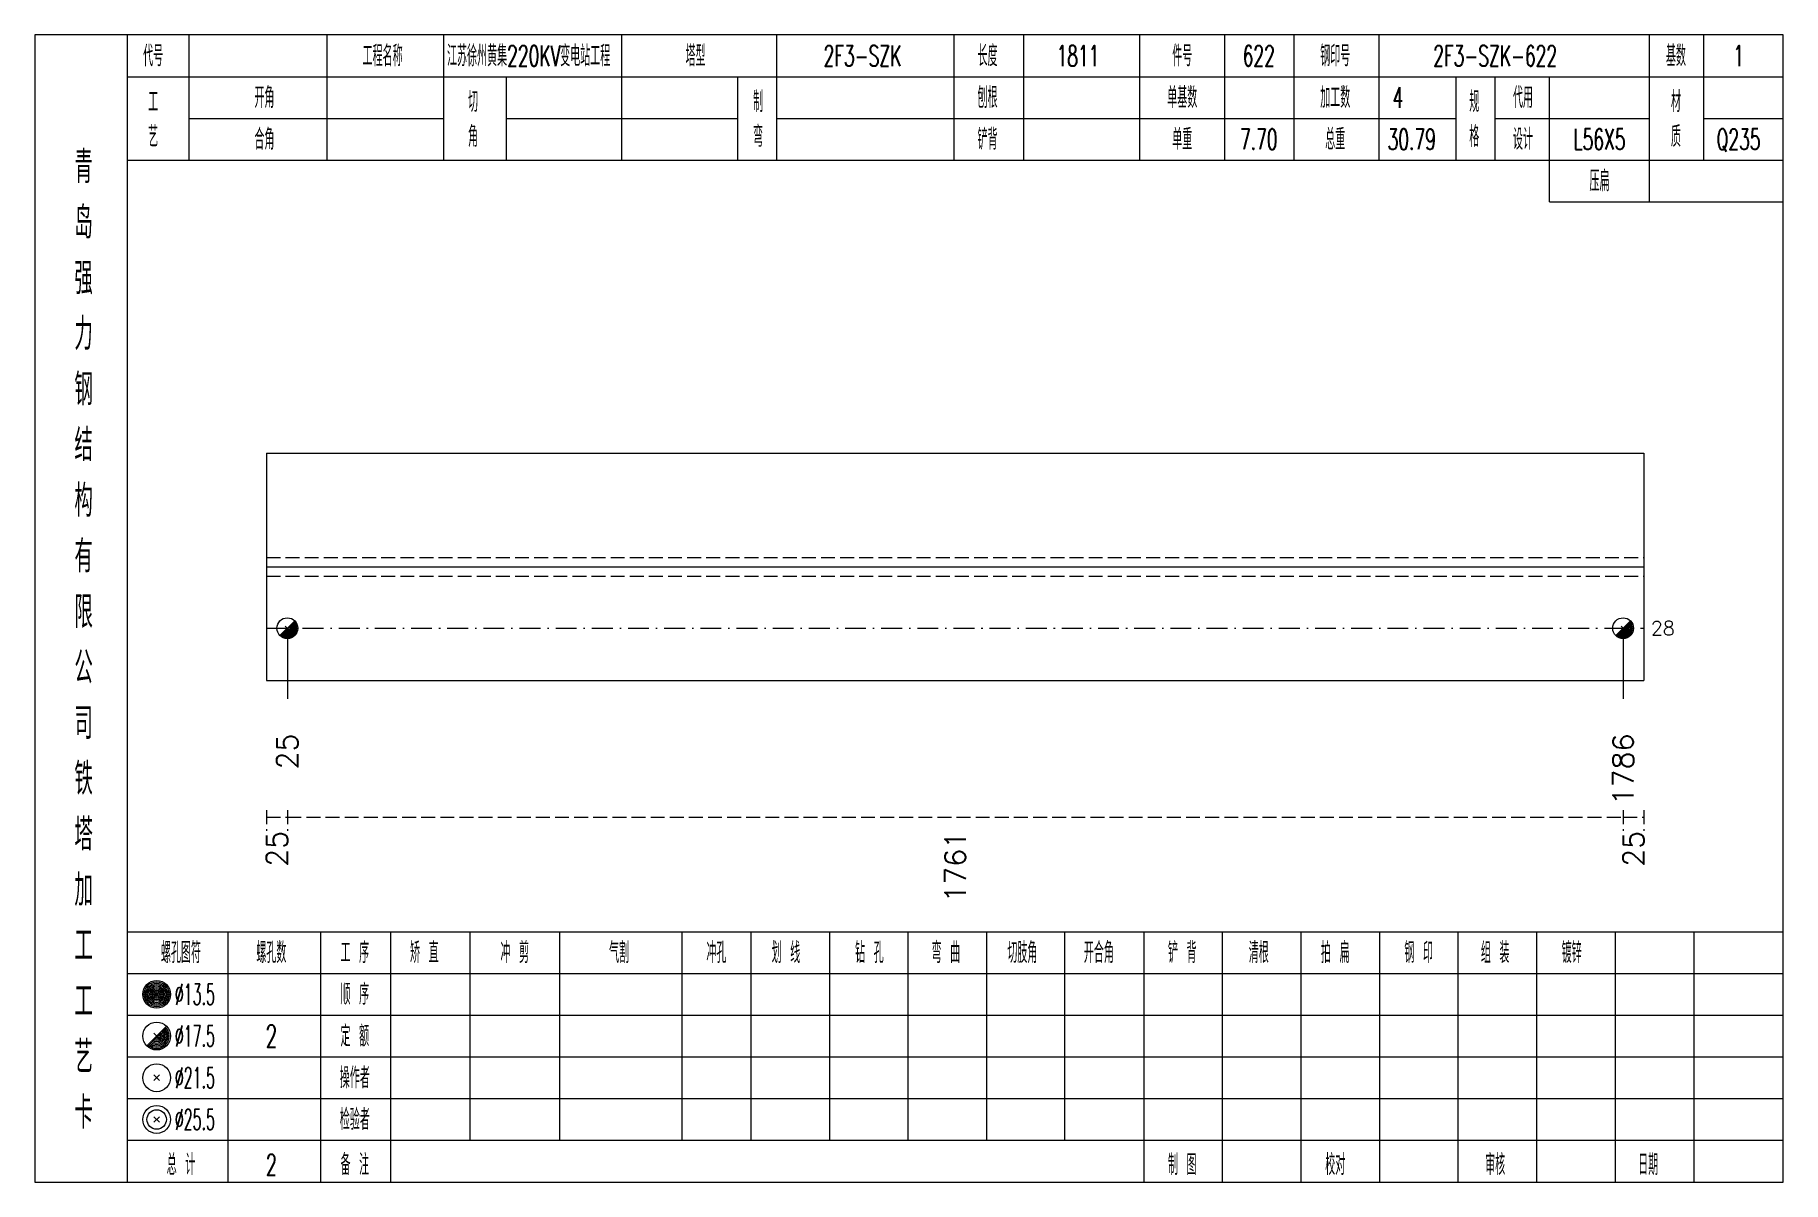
# Model space of a CAD drawing. Extents: x 0 to 4623, y -1159 to 4890.
# Drawn here: x 934.2 to 1185.6, y 1800 to 1965 of the extents above; entities that cross this region are included whole.
import ezdxf
from ezdxf.enums import TextEntityAlignment as Align

# ---------------------------------------------------------------- set-up
doc = ezdxf.new("R2010")
doc.units = 0
doc.header["$MEASUREMENT"] = 0
doc.linetypes.add('一点画线', pattern=[5.2, 3, -1, 0.2, -1])
doc.linetypes.add('虚线', pattern=[2.75, 2, -0.75])
doc.layers.get('0').update_dxf_attribs({"linetype": 'CONTINUOUS', "lineweight": 25})
for name, color, linetype, lineweight in [('1', 7, 'CONTINUOUS', 25), ('4', 7, 'CONTINUOUS', 25), ('5', 7, 'CONTINUOUS', 25)]:
    doc.layers.add(name, color=color, linetype=linetype, lineweight=lineweight)
doc.styles.get("Standard").update_dxf_attribs({"font": 'simplex.shx', "width": 0.7, "height": 3, "bigfont": 'gbhzfs.shx'})

msp = doc.modelspace()

# ---------------------------------------------------------------- texts
at = {"color": 7, "linetype": 'Continuous', "lineweight": 13}
msp.add_text('28', height=2, dxfattribs=at).set_placement((1166.6, 1879.661), align=Align.MIDDLE_LEFT)
at = {"color": 8, "linetype": 'Continuous', "lineweight": 9}
for s, p in [('25', (969, 1850.5)), ('1761', (1066.55, 1850.5)), ('25', (1164.1, 1850.5))]:
    msp.add_text(s, height=3, rotation=90, dxfattribs=at).set_placement(p, align=Align.MIDDLE_RIGHT)
at = {"layer": '1', "color": 7, "linetype": 'Continuous', "lineweight": 13}
for s, p in [('25', (970.5, 1864.5)), ('1786', (1162.6, 1864.5))]:
    msp.add_text(s, height=3, rotation=90, dxfattribs=at).set_placement(p, align=Align.MIDDLE_RIGHT)
at = {"layer": '4', "color": 1, "linetype": 'Continuous', "lineweight": 13}
for s, height, width, p in [('代号', 3, 0.6, (951.2, 1962)), ('工程名称', 3, 0.6, (984.2, 1962)), ('江苏徐州黄集220KV变电站工程', 3, 0.6, (1005.2, 1962)), ('塔型', 3, 0.6, (1029.2, 1962)), ('2F3-SZK', 3, 0.6, (1053.2, 1962)), ('长度', 3, 0.6, (1071.2, 1962)), ('1811', 3, 0.6, (1084.2, 1962)), ('件号', 3, 0.6, (1099.2, 1962)), ('622', 3, 0.6, (1110.2, 1962)), ('钢印号', 3, 0.6, (1121.2, 1962)), ('2F3-SZK-622', 3, 0.6, (1144.2, 1962)), ('基数', 3, 0.6, (1170.2, 1962)), ('1', 3, 0.6, (1179.2, 1962)), ('工', 3, 0.6, (951.2, 1955.4)), ('开角', 3, 0.6, (967.2, 1956)), ('切', 3, 0.6, (997.2, 1955.4)), ('制', 3, 0.6, (1038.2, 1955.4)), ('刨根', 3, 0.6, (1071.2, 1956)), ('单基数', 3, 0.6, (1099.2, 1956)), ('加工数', 3, 0.6, (1121.2, 1956)), ('4', 3, 0.6, (1130.2, 1956)), ('规', 3, 0.6, (1141.2, 1955.4)), ('代用', 3, 0.6, (1148.2, 1956)), ('材', 3, 0.6, (1170.2, 1955.4)), ('艺', 3, 0.6, (951.2, 1950.4)), ('合角', 3, 0.6, (967.2, 1950)), ('角', 3, 0.6, (997.2, 1950.4)), ('弯', 3, 0.6, (1038.2, 1950.4)), ('铲背', 3, 0.6, (1071.2, 1950)), ('单重', 3, 0.6, (1099.2, 1950)), ('7.70', 3, 0.6, (1110.2, 1950)), ('总重', 3, 0.6, (1121.2, 1950)), ('30.79', 3, 0.6, (1132.2, 1950)), ('格', 3, 0.6, (1141.2, 1950.4)), ('设计', 3, 0.6, (1148.2, 1950)), ('L56X5', 3, 0.6, (1159.2, 1950)), ('质', 3, 0.6, (1170.2, 1950.4)), ('Q235', 3, 0.6, (1179.2, 1950)), ('青', 4.6, 0.8, (941.2, 1946)), ('压扁', 3, 0.6, (1159.2, 1944)), ('岛', 4.6, 0.8, (941.2, 1938)), ('强', 4.6, 0.8, (941.2, 1930)), ('力', 4.6, 0.8, (941.2, 1922)), ('钢', 4.6, 0.8, (941.2, 1914)), ('结', 4.6, 0.8, (941.2, 1906)), ('构', 4.6, 0.8, (941.2, 1898)), ('有', 4.6, 0.8, (941.2, 1890)), ('限', 4.6, 0.8, (941.2, 1882)), ('公', 4.6, 0.8, (941.2, 1874)), ('司', 4.6, 0.8, (941.2, 1866)), ('铁', 4.6, 0.8, (941.2, 1858)), ('塔', 4.6, 0.8, (941.2, 1850)), ('加', 4.6, 0.8, (941.2, 1842)), ('工', 4.6, 0.8, (941.2, 1834)), ('螺孔图符', 3, 0.6, (955.2, 1833)), ('螺孔数', 3, 0.6, (968.2, 1833)), ('工 序', 3, 0.6, (980.2, 1833)), ('矫 直', 3, 0.6, (990.2, 1833)), ('冲 剪', 3, 0.6, (1003.2, 1833)), ('气割', 3, 0.6, (1018.2, 1833)), ('冲孔', 3, 0.6, (1032.2, 1833)), ('划 线', 3, 0.6, (1042.2, 1833)), ('钻 孔', 3, 0.6, (1054.2, 1833)), ('弯 曲', 3, 0.6, (1065.2, 1833)), ('切肢角', 3, 0.6, (1076.2, 1833)), ('开合角', 3, 0.6, (1087.2, 1833)), ('铲 背', 3, 0.6, (1099.2, 1833)), ('清根', 3, 0.6, (1110.2, 1833)), ('拍 扁', 3, 0.6, (1121.2, 1833)), ('钢 印', 3, 0.6, (1133.2, 1833)), ('组 装', 3, 0.6, (1144.2, 1833)), ('镀锌', 3, 0.6, (1155.2, 1833)), ('工', 4.6, 0.8, (941.2, 1826)), ('%%C13.5', 3, 0.5, (957.2, 1827)), ('顺 序', 3, 0.6, (980.2, 1827)), ('定 额', 3, 0.6, (980.2, 1821)), ('艺', 4.6, 0.8, (941.2, 1818)), ('%%C17.5', 3, 0.5, (957.2, 1821)), ('2', 3.2, 0.6, (968.2, 1821)), ('%%C21.5', 3, 0.5, (957.2, 1815)), ('操作者', 3, 0.6, (980.2, 1815)), ('卡', 4.6, 0.8, (941.2, 1810)), ('%%C25.5', 3, 0.5, (957.2, 1809)), ('检验者', 3, 0.6, (980.2, 1809)), ('总 计', 3, 0.6, (955.2, 1802.5)), ('2', 3, 0.6, (968.2, 1802.5)), ('备 注', 3, 0.6, (980.2, 1802.5)), ('制 图', 3, 0.6, (1099.2, 1802.5)), ('校对', 3, 0.6, (1121.2, 1802.5)), ('审核', 3, 0.6, (1144.2, 1802.5)), ('日期', 3, 0.6, (1166.2, 1802.5))]:
    msp.add_text(s, height=height, dxfattribs=dict(at, width=width)).set_placement(p, align=Align.MIDDLE_CENTER)

# ---------------------------------------------------------------- blocks, each defined once
blk = doc.blocks.new('孔17.5')
at = {"layer": '5', "color": 7, "linetype": 'Continuous', "lineweight": 13}
for p, q in [((-0.707, -0.707), (0.707, 0.707)), ((-0.2, 0.2), (0.2, -0.2))]:
    blk.add_line(p, q, dxfattribs=at)
blk.add_circle((0, 0), 1, dxfattribs=at)
for radius in [0.9, 0.8, 0.7, 0.6, 0.5, 0.4, 0.3, 0.2, 0.1]:
    blk.add_arc((0, 0), radius, 225, 45, dxfattribs=at)

# ---------------------------------------------------------------- linework, layer by layer
at = {"color": 7, "linetype": 'Continuous', "lineweight": 18}
for p, q in [((967.5, 1904.839), (967.5, 1872.161)), ((967.5, 1904.839), (1165.6, 1904.839)), ((1165.6, 1904.839), (1165.6, 1872.161)), ((967.5, 1888.5), (1165.6, 1888.5))]:
    msp.add_line(p, q, dxfattribs=at)
at = {"color": 1, "linetype": '虚线', "lineweight": 18}
for p, q in [((967.5, 1889.839), (1165.6, 1889.839)), ((967.5, 1887.161), (1165.6, 1887.161))]:
    msp.add_line(p, q, dxfattribs=at)
at = {"color": 3, "linetype": '一点画线', "lineweight": 13}
msp.add_line((967.5, 1879.661), (1165.6, 1879.661), dxfattribs=at)
at = {"color": 7, "linetype": 'Continuous', "lineweight": 13}
for p, q in [((970.5, 1879.661), (970.5, 1869.5)), ((1162.6, 1879.661), (1162.6, 1869.5))]:
    msp.add_line(p, q, dxfattribs=at)
at = {"color": 8, "linetype": '虚线', "lineweight": 9}
for p, q in [((967.5, 1853.5), (967.5, 1850.5)), ((970.5, 1853.5), (970.5, 1850.5)), ((970.5, 1853.5), (970.5, 1850.5)), ((1162.6, 1853.5), (1162.6, 1850.5)), ((1162.6, 1853.5), (1162.6, 1850.5)), ((1165.6, 1853.5), (1165.6, 1850.5)), ((967.5, 1852.5), (970.5, 1852.5)), ((970.5, 1852.5), (1162.6, 1852.5)), ((1162.6, 1852.5), (1165.6, 1852.5))]:
    msp.add_line(p, q, dxfattribs=at)
at = {"layer": '1', "color": 7, "linetype": 'Continuous', "lineweight": 18}
msp.add_line((967.5, 1872.161), (1165.6, 1872.161), dxfattribs=at)
at = {"layer": '4', "color": 1, "linetype": 'Continuous', "lineweight": 18}
for p, q in [((947.5, 1800), (947.5, 1965)), ((956.4, 1947), (956.4, 1965)), ((976.2, 1947), (976.2, 1965)), ((993, 1947), (993, 1965)), ((1018.6, 1947), (1018.6, 1965)), ((1040.9, 1947), (1040.9, 1965)), ((1066.4, 1947), (1066.4, 1965)), ((1076.4, 1947), (1076.4, 1965)), ((1093.1, 1947), (1093.1, 1965)), ((1105.3, 1947), (1105.3, 1965)), ((1115.3, 1947), (1115.3, 1965)), ((1127.5, 1947), (1127.5, 1965)), ((1166.4, 1941), (1166.4, 1965)), ((1174.2, 1947), (1174.2, 1965)), ((947.5, 1959), (1185.6, 1959)), ((1002, 1947), (1002, 1959)), ((1035.3, 1947), (1035.3, 1959)), ((1138.6, 1947), (1138.6, 1959)), ((1144.2, 1947), (1144.2, 1959)), ((1152, 1941), (1152, 1959)), ((956.4, 1953), (993, 1953)), ((1002, 1953), (1035.3, 1953)), ((1040.9, 1953), (1138.6, 1953)), ((1144.2, 1953), (1166.4, 1953)), ((1174.2, 1953), (1185.6, 1953)), ((947.5, 1947), (1185.6, 1947)), ((1152, 1941), (1185.6, 1941)), ((947.5, 1836), (1185.6, 1836)), ((962, 1800), (962, 1836)), ((975.3, 1800), (975.3, 1836)), ((985.4, 1800), (985.4, 1836)), ((996.8, 1806), (996.8, 1836)), ((1009.7, 1806), (1009.7, 1836)), ((1027.3, 1806), (1027.3, 1836)), ((1037.2, 1806), (1037.2, 1836)), ((1048.5, 1806), (1048.5, 1836)), ((1059.8, 1806), (1059.8, 1836)), ((1071.1, 1806), (1071.1, 1836)), ((1082.3, 1806), (1082.3, 1836)), ((1093.7, 1806), (1093.7, 1836)), ((1105, 1806), (1105, 1836)), ((1116.3, 1806), (1116.3, 1836)), ((1127.6, 1806), (1127.6, 1836)), ((1138.9, 1806), (1138.9, 1836)), ((1150.2, 1806), (1150.2, 1836)), ((1161.5, 1806), (1161.5, 1836)), ((1172.8, 1806), (1172.8, 1836)), ((947.5, 1830), (1185.6, 1830)), ((947.5, 1824), (1185.6, 1824)), ((947.5, 1818), (1185.6, 1818)), ((947.5, 1812), (1185.6, 1812)), ((947.5, 1806), (1185.6, 1806)), ((1093.7, 1800), (1093.7, 1806)), ((1105, 1800), (1105, 1806)), ((1116.3, 1800), (1116.3, 1806)), ((1127.6, 1800), (1127.6, 1806)), ((1138.9, 1800), (1138.9, 1806)), ((1150.2, 1800), (1150.2, 1806)), ((1161.5, 1800), (1161.5, 1806)), ((1172.8, 1800), (1172.8, 1806))]:
    msp.add_line(p, q, dxfattribs=at)
at = {"layer": '4', "color": 7, "linetype": 'Continuous', "lineweight": 13}
for p, q in [((951.5, 1826.8), (951.9, 1827.2)), ((951.9, 1826.8), (951.5, 1827.2)), ((950.286, 1819.586), (953.114, 1822.414)), ((951.3, 1821.4), (952.1, 1820.6)), ((951.3, 1814.6), (952.1, 1815.4)), ((951.3, 1815.4), (952.1, 1814.6)), ((951.3, 1808.6), (952.1, 1809.4)), ((951.3, 1809.4), (952.1, 1808.6))]:
    msp.add_line(p, q, dxfattribs=at)
at = {"layer": '4', "color": 1, "linetype": 'Continuous', "lineweight": 18}
msp.add_lwpolyline([(934.2, 1965), (934.2, 1800), (1185.6, 1800), (1185.6, 1965)], close=True, dxfattribs=at)
at = {"layer": '4', "color": 7, "linetype": 'Continuous', "lineweight": 13}
for centre, radius in [((951.7, 1827), 2), ((951.7, 1827), 1.8), ((951.7, 1827), 1.6), ((951.7, 1827), 1.4), ((951.7, 1827), 1.2), ((951.7, 1827), 1), ((951.7, 1827), 0.8), ((951.7, 1827), 0.6), ((951.7, 1827), 0.4), ((951.7, 1827), 0.2), ((951.7, 1821), 2), ((951.7, 1815), 2), ((951.7, 1809), 2), ((951.7, 1809), 1.4)]:
    msp.add_circle(centre, radius, dxfattribs=at)
for radius in [1.8, 1.6, 1.4, 1.2, 1, 0.8, 0.6, 0.4, 0.2]:
    msp.add_arc((951.7, 1821), radius, 225, 45, dxfattribs=at)

# ---------------------------------------------------------------- block references
at = {"layer": '1', "color": 7, "linetype": 'Continuous', "lineweight": 13, "xscale": 1.5, "yscale": 1.5, "zscale": 1.5}
for p in [(970.5, 1879.661), (1162.6, 1879.661)]:
    msp.add_blockref('孔17.5', p, dxfattribs=at)

msp.set_redraw_order([(e.dxf.handle, doc.entitydb.next_handle()) for e in msp.query("TEXT MTEXT ATTDEF DIMENSION ARC_DIMENSION")])  # texts and dimensions are drawn at this point

doc.saveas('drawing.dxf')
